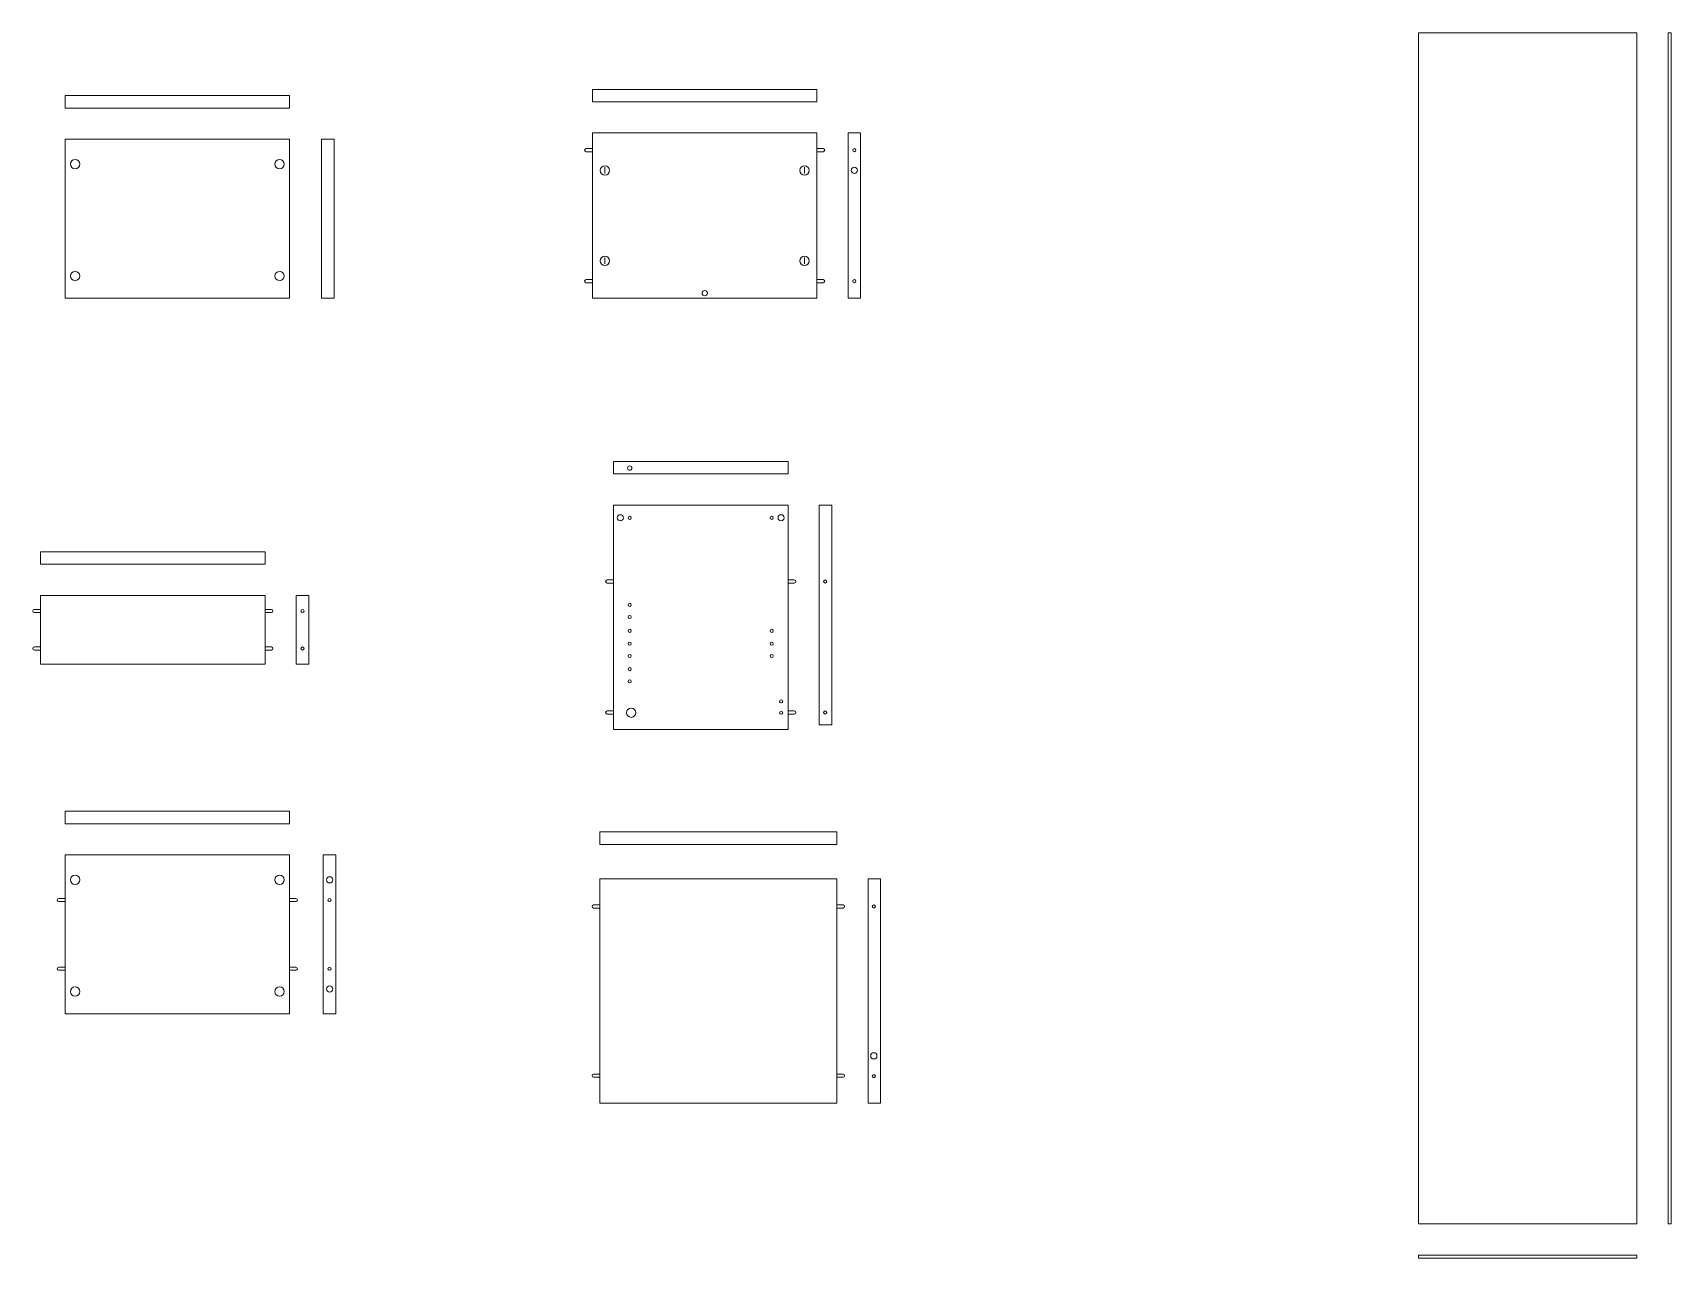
# Model space of a CAD drawing. Header units: millimetres. Extents: x -1085 to 10527, y 119 to 3003.
# Drawn here: x 380.7 to 643.4, y 731.6 to 928.1 of the extents above; entities that cross this region are included whole.
import ezdxf

# ---------------------------------------------------------------- set-up
doc = ezdxf.new("R2010")
doc.units = ezdxf.units.MM
doc.layers.add('A-LINE-GRPH', color=15, linetype='Continuous', lineweight=13)

msp = doc.modelspace()

# ---------------------------------------------------------------- linework, layer by layer
at = {"layer": 'A-LINE-GRPH'}
for p, q in [((602.88, 737.05), (602.88, 928.05)), ((602.88, 928.05), (637.88, 928.05)), ((637.88, 928.05), (637.88, 737.05)), ((642.88, 928.05), (643.38, 928.05)), ((642.88, 737.05), (642.88, 928.05)), ((643.38, 737.05), (643.38, 928.05)), ((470.42, 909.48), (469.42, 909.48)), ((470.42, 908.98), (469.42, 908.98)), ((506.42, 909.48), (507.42, 909.48)), ((506.42, 908.98), (507.42, 908.98)), ((472.41, 905.49), (472.41, 906.52)), ((504.41, 905.49), (504.41, 906.52)), ((472.41, 890.99), (472.41, 892.02)), ((504.41, 890.99), (504.41, 892.02)), ((470.42, 888.48), (469.42, 888.48)), ((470.42, 887.98), (469.42, 887.98)), ((506.42, 888.48), (507.42, 888.48)), ((506.42, 887.98), (507.42, 887.98)), ((501.78, 857.31), (501.78, 859.31)), ((501.78, 852.31), (473.78, 852.31)), ((473.78, 852.31), (473.78, 816.31)), ((501.78, 816.31), (501.78, 852.31)), ((473.78, 840.31), (472.78, 840.31)), ((473.78, 839.81), (472.78, 839.81)), ((501.78, 840.31), (502.78, 840.31)), ((501.78, 839.81), (502.78, 839.81)), ((381.94, 835.57), (380.94, 835.57)), ((417.94, 835.57), (418.94, 835.57)), ((381.94, 835.07), (380.94, 835.07)), ((417.94, 835.07), (418.94, 835.07)), ((381.94, 829.57), (380.94, 829.57)), ((381.94, 829.07), (380.94, 829.07)), ((417.94, 829.57), (418.94, 829.57)), ((417.94, 829.07), (418.94, 829.07)), ((473.78, 819.31), (472.78, 819.31)), ((473.78, 818.81), (472.78, 818.81)), ((501.78, 819.31), (502.78, 819.31)), ((501.78, 818.81), (502.78, 818.81)), ((473.78, 816.31), (501.78, 816.31)), ((509.6, 799.9), (471.6, 799.9)), ((471.6, 799.9), (471.6, 797.9)), ((509.6, 797.9), (509.6, 799.9)), ((471.6, 797.9), (509.6, 797.9)), ((471.6, 792.4), (509.6, 792.4)), ((471.6, 756.4), (471.6, 792.4)), ((509.6, 792.4), (509.6, 756.4)), ((514.6, 792.4), (516.6, 792.4)), ((514.6, 756.4), (514.6, 792.4)), ((516.6, 792.4), (516.6, 756.4)), ((385.87, 789.23), (384.87, 789.23)), ((385.87, 788.73), (384.87, 788.73)), ((421.87, 789.23), (422.87, 789.23)), ((421.87, 788.73), (422.87, 788.73)), ((471.6, 788.2), (470.6, 788.2)), ((509.6, 788.2), (510.6, 788.2)), ((471.6, 787.7), (470.6, 787.7)), ((509.6, 787.7), (510.6, 787.7)), ((385.87, 778.23), (384.87, 778.23)), ((385.87, 777.73), (384.87, 777.73)), ((421.87, 778.23), (422.87, 778.23)), ((421.87, 777.73), (422.87, 777.73)), ((471.6, 761.09), (470.6, 761.09)), ((471.6, 760.59), (470.6, 760.59)), ((509.6, 761.09), (510.6, 761.09)), ((509.6, 760.59), (510.6, 760.59)), ((509.6, 756.4), (471.6, 756.4)), ((516.6, 756.4), (514.6, 756.4)), ((637.88, 737.05), (602.88, 737.05)), ((643.38, 737.05), (642.88, 737.05)), ((602.88, 732.05), (637.88, 732.05)), ((602.88, 731.55), (602.88, 732.05)), ((637.88, 731.55), (602.88, 731.55)), ((637.88, 732.05), (637.88, 731.55))]:
    msp.add_line(p, q, dxfattribs=at)
for points in [[(421.87, 915.98), (421.87, 917.98), (385.87, 917.98), (385.87, 915.98)], [(506.42, 916.98), (506.42, 918.98), (470.42, 918.98), (470.42, 916.98)], [(470.42, 911.98), (506.42, 911.98), (506.42, 885.48), (470.42, 885.48)], [(511.42, 885.48), (513.42, 885.48), (513.42, 911.98), (511.42, 911.98)], [(385.87, 910.98), (421.87, 910.98), (421.87, 885.48), (385.87, 885.48)], [(428.99, 910.98), (426.99, 910.98), (426.99, 885.48), (428.99, 885.48)], [(506.78, 817.09), (508.78, 817.09), (508.78, 852.31), (506.78, 852.31)], [(417.94, 842.82), (417.94, 844.82), (381.94, 844.82), (381.94, 842.82)], [(381.94, 837.82), (417.94, 837.82), (417.94, 826.82), (381.94, 826.82)], [(422.94, 837.82), (424.94, 837.82), (424.94, 826.82), (422.94, 826.82)], [(421.87, 801.23), (421.87, 803.23), (385.87, 803.23), (385.87, 801.23)], [(385.87, 796.23), (421.87, 796.23), (421.87, 770.73), (385.87, 770.73)], [(427.27, 796.23), (429.27, 796.23), (429.27, 770.73), (427.27, 770.73)]]:
    msp.add_lwpolyline(points, close=True, dxfattribs=at)
msp.add_lwpolyline([(501.78, 859.31), (473.78, 859.31), (473.78, 857.31), (501.78, 857.31)], dxfattribs=at)
for centre, radius in [((512.42, 909.23), 0.25), ((387.48, 906.98), 0.749), ((420.25, 906.98), 0.749), ((472.42, 905.98), 0.749), ((504.42, 905.98), 0.749), ((512.42, 905.98), 0.5), ((472.42, 891.48), 0.749), ((504.42, 891.48), 0.749), ((387.48, 889.05), 0.749), ((420.25, 889.05), 0.749), ((512.42, 888.23), 0.25), ((488.42, 886.3), 0.42), ((476.4, 858.24), 0.347), ((474.88, 850.28), 0.5), ((476.4, 850.28), 0.25), ((499.16, 850.28), 0.25), ((500.67, 850.28), 0.5), ((507.73, 840.06), 0.25), ((423.94, 835.32), 0.25), ((476.4, 836.33), 0.25), ((476.4, 834.36), 0.25), ((476.4, 832.16), 0.25), ((476.4, 830.09), 0.25), ((499.16, 832.16), 0.25), ((499.16, 830.09), 0.25), ((423.94, 829.32), 0.25), ((476.4, 828.12), 0.25), ((499.16, 828.12), 0.25), ((476.4, 826.01), 0.25), ((476.4, 824.04), 0.25), ((476.64, 819.03), 0.749), ((500.67, 820.84), 0.25), ((500.67, 819.03), 0.25), ((507.73, 819.06), 0.25), ((387.48, 792.23), 0.749), ((420.25, 792.23), 0.749), ((428.27, 792.23), 0.5), ((428.27, 788.98), 0.25), ((515.54, 787.95), 0.25), ((428.27, 777.98), 0.25), ((387.48, 774.3), 0.749), ((420.25, 774.3), 0.749), ((428.27, 774.73), 0.5), ((515.54, 764), 0.5), ((515.54, 760.75), 0.25)]:
    msp.add_circle(centre, radius, dxfattribs=at)
for centre, start, end in [((469.42, 909.23), 90, 270), ((507.42, 909.23), 270, 90), ((469.42, 888.23), 90, 270), ((507.42, 888.23), 270, 90), ((472.78, 840.06), 90, 270), ((502.78, 840.06), 270, 90), ((380.94, 835.32), 90, 270), ((418.94, 835.32), 270, 90), ((380.94, 829.32), 90, 270), ((418.94, 829.32), 270, 90), ((472.78, 819.06), 90, 270), ((502.78, 819.06), 270, 90), ((384.87, 788.98), 90, 270), ((422.87, 788.98), 270, 90), ((470.6, 787.95), 90, 270), ((510.6, 787.95), 270, 90), ((384.87, 777.98), 90, 270), ((422.87, 777.98), 270, 90), ((470.6, 760.84), 90, 270), ((510.6, 760.84), 270, 90)]:
    msp.add_arc(centre, 0.25, start, end, dxfattribs=at)

doc.saveas('drawing.dxf')
